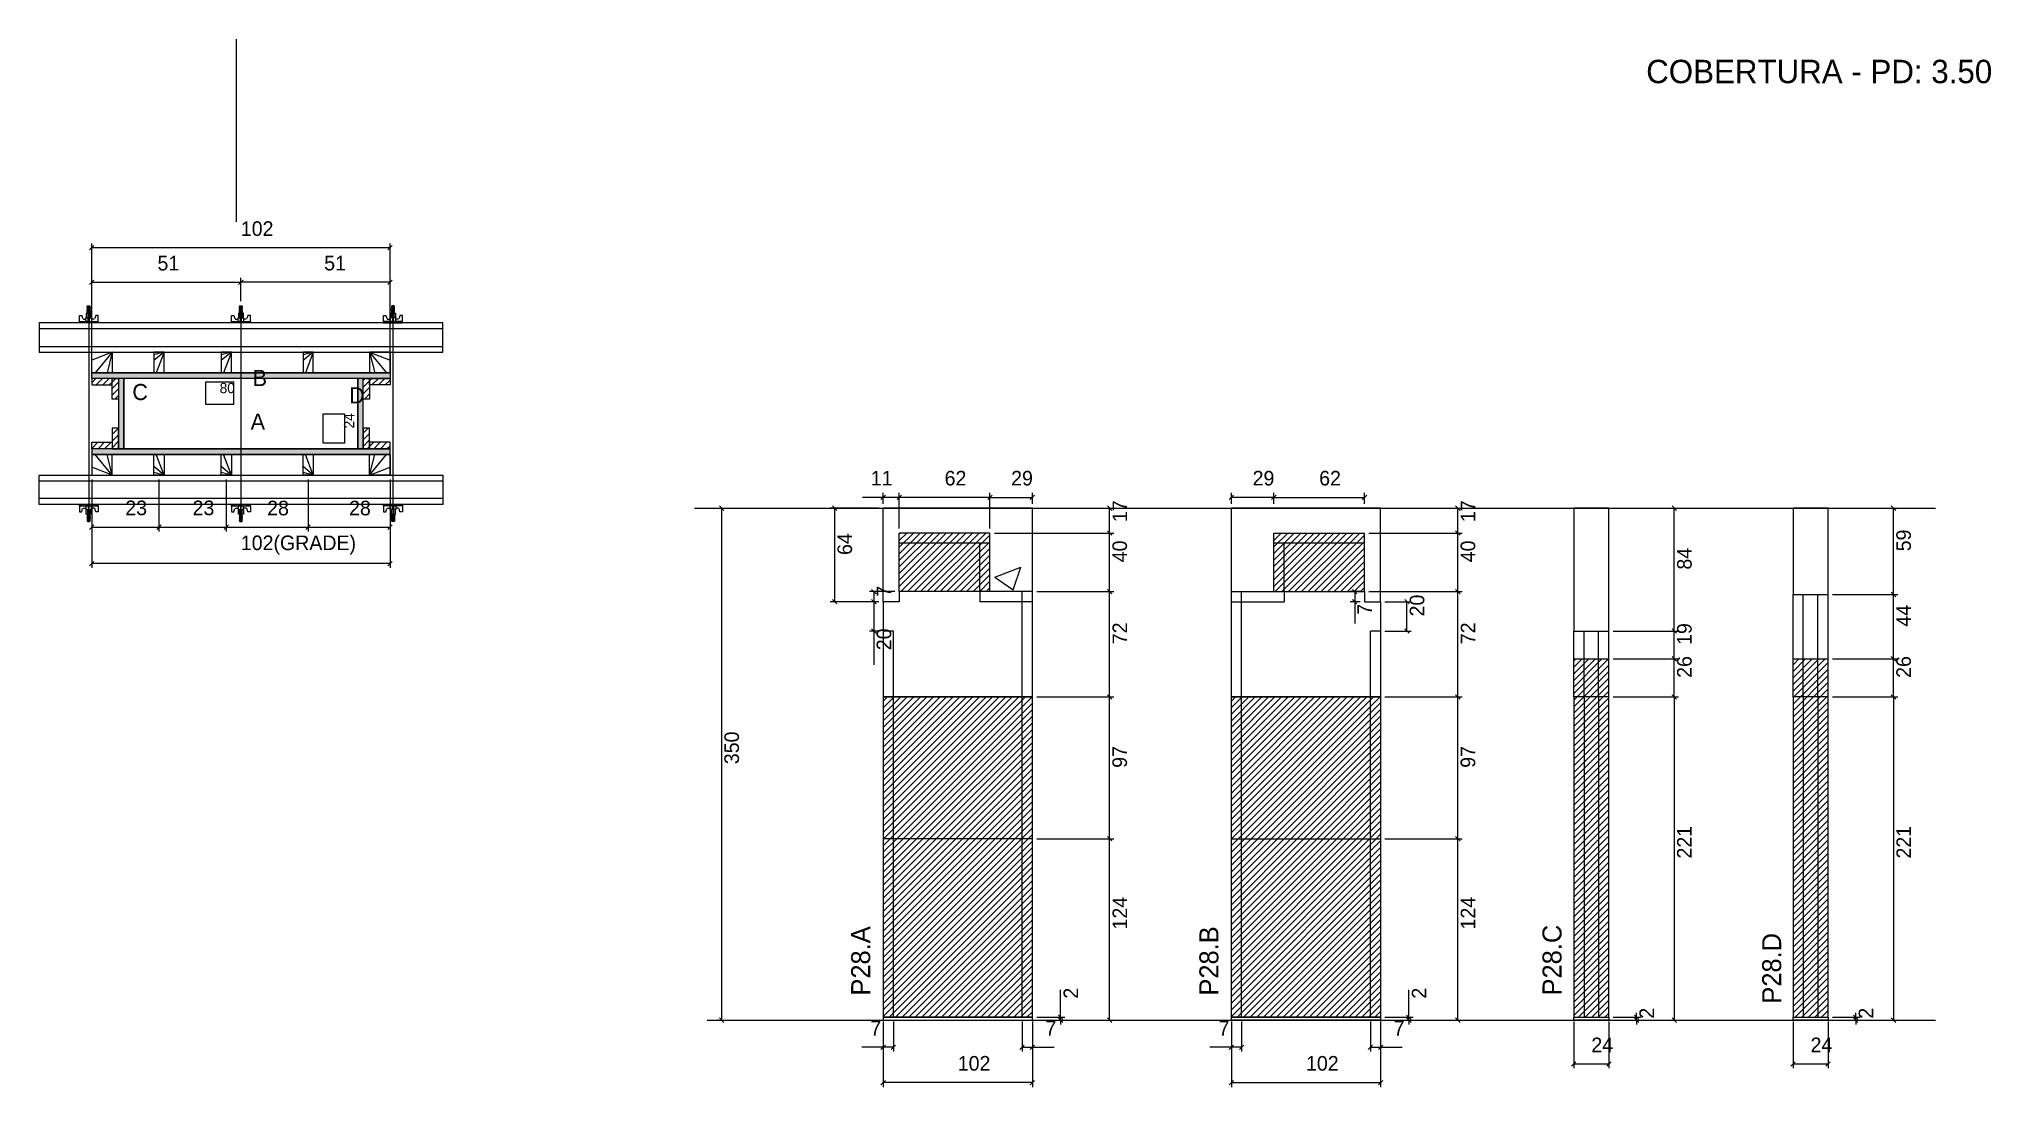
# Model space of a CAD drawing. Header units: metres. Extents: x 4495 to 5830, y 7754 to 8470.
import ezdxf

# ---------------------------------------------------------------- set-up
doc = ezdxf.new("R2010")
doc.units = ezdxf.units.M
for name, color, linetype in [('CHAPA', 7, 'Continuous'), ('COTA', 7, 'Continuous'), ('Hachura', 7, 'Continuous'), ('Madeira', 7, 'Continuous'), ('NIVEL 2° PAV.', 7, 'Continuous'), ('NOMENCLATURA', 7, 'Continuous'), ('Nível', 7, 'Continuous'), ('Painéis', 7, 'Continuous'), ('Perfil Metálico', 7, 'Continuous'), ('SARR_2.2x7', 7, 'Continuous'), ('SARRAFO', 7, 'Continuous'), ('Texto Seção', 7, 'Continuous'), ('TEXTO_GERAL', 7, 'Continuous')]:
    doc.layers.add(name, color=color, linetype=linetype)

msp = doc.modelspace()

# ---------------------------------------------------------------- texts
at = {"color": 240, "lineweight": 25}
for s, p in [('17', (5477, 8140.1)), ('64', (5050.8, 8117.6))]:
    msp.add_text(s, height=10, rotation=90, dxfattribs=at).set_placement(p)
at = {"layer": 'COTA', "color": 241, "lineweight": 25}
for s, p in [('102', (4632.9, 8335.7)), ('51', (4575.9, 8312.1)), ('51', (4689.9, 8312.1)), ('23', (4553.9, 8144.8)), ('23', (4599.9, 8144.8)), ('28', (4650.9, 8144.7)), ('28', (4706.9, 8144.7)), ('102(GRADE)', (4632.9, 8120.9))]:
    msp.add_text(s, height=10, dxfattribs=at).set_placement(p)
at = {"layer": 'COTA', "color": 1, "lineweight": 25}
msp.add_text('80', height=7, dxfattribs=at).set_placement((4618.4, 8228.2))
msp.add_text('24', height=7, rotation=90, dxfattribs=at).set_placement((4710.4, 8204.1))
at = {"layer": 'COTA', "color": 240, "lineweight": 25}
for s, p in [('11', (5063.6, 8165.1)), ('62', (5114.1, 8165.1)), ('29', (5159.6, 8165.1)), ('29', (5324.7, 8165.1)), ('62', (5370.2, 8165.1)), ('7', (5063.3, 7789.1)), ('7', (5183, 7789.1)), ('7', (5301.4, 7789.1)), ('7', (5421.1, 7789.1)), ('24', (5556.3, 7777.7)), ('24', (5706.2, 7777.7)), ('102', (5123.1, 7765.1)), ('102', (5361.2, 7765.1))]:
    msp.add_text(s, height=10, dxfattribs=at).set_placement(p)
for s, p in [('17', (5238.9, 8140.1)), ('59', (5774.8, 8120.1)), ('40', (5238.8, 8112.6)), ('40', (5476.9, 8112.6)), ('84', (5624.9, 8107.6)), ('44', (5774.8, 8068.6)), ('19', (5624.9, 8056.1)), ('26', (5624.9, 8033.6)), ('26', (5774.8, 8033.6)), ('97', (5238.8, 7972.1)), ('97', (5476.9, 7972.1)), ('221', (5624.9, 7910.1)), ('221', (5774.9, 7910.1)), ('124', (5238.9, 7861.6)), ('124', (5477, 7861.6)), ('2', (5205.4, 7814.3)), ('2', (5443.5, 7814.3)), ('2', (5599.2, 7800.6)), ('2', (5749.1, 7800.6))]:
    msp.add_text(s, height=10, rotation=90, dxfattribs=at).set_placement(p)
at = {"layer": 'NIVEL 2° PAV.', "color": 240, "lineweight": 25}
msp.add_text('350', height=10, rotation=90, dxfattribs=at).set_placement((4973.5, 7974.6))
at = {"layer": 'NOMENCLATURA', "color": 2, "lineweight": 25}
msp.add_text('COBERTURA - PD: 3.50', height=16, dxfattribs=at).set_placement((5593.8, 8440.1))
at = {"layer": 'Painéis', "color": 240, "lineweight": 25}
for s, p in [('7', (5077.6, 8089.1)), ('20', (5442.1, 8075.6)), ('7', (5406.4, 8076.7)), ('20', (5077.6, 8052.5)), ('72', (5238.9, 8056.6)), ('72', (5477, 8056.6))]:
    msp.add_text(s, height=10, rotation=90, dxfattribs=at).set_placement(p)
at = {"layer": 'Texto Seção', "color": 7, "lineweight": 15}
for s, p in [('P28.A', (5063.2, 7816.4)), ('P28.B', (5301.3, 7816.4)), ('P28.C', (5535.9, 7816.5)), ('P28.D', (5686.1, 7810.9))]:
    msp.add_text(s, height=13, rotation=90, dxfattribs=at).set_placement(p)
at = {"layer": 'TEXTO_GERAL', "color": 7, "lineweight": 25}
for s, p in [('C', (4558.7, 8223.5)), ('B', (4641, 8233.1)), ('D', (4706.9, 8221.2)), ('A', (4639.6, 8203.3))]:
    msp.add_text(s, height=11, dxfattribs=at).set_placement(p)

# ---------------------------------------------------------------- hatches: boundary and pattern name
at = {"layer": 'COTA'}
h = msp.add_hatch(dxfattribs=at)
h.set_pattern_fill('AR-CONC')
h.paths.add_polyline_path([(5174.1, 8149.6), (5145.1, 8149.6), (5083.1, 8149.6), (5072.1, 8149.6), (5072.1, 8085.6), (5083.1, 8085.6), (5083.1, 8132.6), (5145.1, 8132.6), (5145.1, 8092.6), (5174.1, 8092.6), (5174.1, 8149.6)])
h = msp.add_hatch(dxfattribs=at)
h.set_pattern_fill('AR-CONC')
h.paths.add_polyline_path([(5339.2, 8132.6), (5401.2, 8132.6), (5401.2, 8085.6), (5412.2, 8085.6), (5412.2, 8149.6), (5401.2, 8149.6), (5337.2, 8149.6), (5310.2, 8149.6), (5310.2, 8092.6), (5339.2, 8092.6), (5339.2, 8132.6)])
h = msp.add_hatch(dxfattribs=at)
h.set_pattern_fill('AR-CONC')
h.paths.add_polyline_path([(5544.3, 8065.6), (5568.3, 8065.6), (5568.3, 8149.6), (5544.3, 8149.6), (5544.3, 8065.6)])
h = msp.add_hatch(dxfattribs=at)
h.set_pattern_fill('AR-CONC')
h.paths.add_polyline_path([(5694.2, 8090.6), (5718.2, 8090.6), (5718.2, 8149.6), (5694.2, 8149.6), (5694.2, 8090.6)])
at = {"layer": 'Hachura'}
h = msp.add_hatch(color=7, dxfattribs=at)
h.dxf.hatch_style = 1
h.paths.add_polyline_path([(4530.9, 8238.2), (4530.9, 8242.2), (4734.9, 8242.2), (4734.9, 8238.2), (4530.9, 8238.2)])
h = msp.add_hatch(color=7, dxfattribs=at)
h.dxf.hatch_style = 1
h.paths.add_polyline_path([(4530.9, 8238.2), (4530.9, 8242.2), (4734.9, 8242.2), (4734.9, 8238.2), (4530.9, 8238.2)])
h = msp.add_hatch(dxfattribs=at)
h.set_pattern_fill('ANSI31')
h.paths.add_polyline_path([(4544.9, 8238.2), (4544.9, 8233.8), (4530.9, 8233.8), (4530.9, 8238.2), (4544.9, 8238.2)])
h = msp.add_hatch(dxfattribs=at)
h.set_pattern_fill('ANSI31')
h.paths.add_polyline_path([(4549.3, 8238.2), (4544.9, 8238.2), (4544.9, 8224.2), (4549.3, 8224.2), (4549.3, 8238.2)])
h = msp.add_hatch(color=7, dxfattribs=at)
h.dxf.hatch_style = 1
h.paths.add_polyline_path([(4552.9, 8238.2), (4549.3, 8238.2), (4549.3, 8190.2), (4552.9, 8190.2), (4552.9, 8238.2)])
h = msp.add_hatch(color=7, dxfattribs=at)
h.dxf.hatch_style = 1
h.paths.add_polyline_path([(4552.9, 8238.2), (4549.3, 8238.2), (4549.3, 8190.2), (4552.9, 8190.2), (4552.9, 8238.2)])
h = msp.add_hatch(color=7, dxfattribs=at)
h.dxf.hatch_style = 1
h.paths.add_polyline_path([(4716.5, 8238.2), (4712.9, 8238.2), (4712.9, 8190.2), (4716.5, 8190.2), (4716.5, 8238.2)])
h = msp.add_hatch(color=7, dxfattribs=at)
h.dxf.hatch_style = 1
h.paths.add_polyline_path([(4716.5, 8238.2), (4712.9, 8238.2), (4712.9, 8190.2), (4716.5, 8190.2), (4716.5, 8238.2)])
h = msp.add_hatch(dxfattribs=at)
h.set_pattern_fill('ANSI31')
h.paths.add_polyline_path([(4720.9, 8238.2), (4716.5, 8238.2), (4716.5, 8224.2), (4720.9, 8224.2), (4720.9, 8238.2)])
h = msp.add_hatch(dxfattribs=at)
h.set_pattern_fill('ANSI31')
h.paths.add_polyline_path([(4720.9, 8238.2), (4720.9, 8233.8), (4734.9, 8233.8), (4734.9, 8238.2), (4720.9, 8238.2)])
h = msp.add_hatch(dxfattribs=at)
h.set_pattern_fill('ANSI31')
h.paths.add_polyline_path([(4544.9, 8190.2), (4544.9, 8194.6), (4530.9, 8194.6), (4530.9, 8190.2), (4544.9, 8190.2)])
h = msp.add_hatch(dxfattribs=at)
h.set_pattern_fill('ANSI31')
h.paths.add_polyline_path([(4549.3, 8190.2), (4544.9, 8190.2), (4544.9, 8204.2), (4549.3, 8204.2), (4549.3, 8190.2)])
h = msp.add_hatch(dxfattribs=at)
h.set_pattern_fill('ANSI31')
h.paths.add_polyline_path([(4720.9, 8190.2), (4716.5, 8190.2), (4716.5, 8204.2), (4720.9, 8204.2), (4720.9, 8190.2)])
h = msp.add_hatch(dxfattribs=at)
h.set_pattern_fill('ANSI31')
h.paths.add_polyline_path([(4720.9, 8190.2), (4720.9, 8194.6), (4734.9, 8194.6), (4734.9, 8190.2), (4720.9, 8190.2)])
h = msp.add_hatch(color=7, dxfattribs=at)
h.dxf.hatch_style = 1
h.paths.add_polyline_path([(4530.9, 8190.2), (4530.9, 8186.2), (4734.9, 8186.2), (4734.9, 8190.2), (4530.9, 8190.2)])
h = msp.add_hatch(color=7, dxfattribs=at)
h.dxf.hatch_style = 1
h.paths.add_polyline_path([(4530.9, 8190.2), (4530.9, 8186.2), (4734.9, 8186.2), (4734.9, 8190.2), (4530.9, 8190.2)])
h = msp.add_hatch(dxfattribs=at)
h.set_pattern_fill('ANSI31')
h.paths.add_polyline_path([(5145.1, 8132.6), (5083.1, 8132.6), (5083.1, 8092.6), (5145.1, 8092.6), (5145.1, 8132.6)])
h = msp.add_hatch(dxfattribs=at)
h.set_pattern_fill('ANSI31')
h.paths.add_polyline_path([(5339.2, 8132.6), (5401.2, 8132.6), (5401.2, 8092.6), (5339.2, 8092.6), (5339.2, 8132.6), (5339.2, 8132.6)])
h = msp.add_hatch(dxfattribs=at)
h.set_pattern_fill('ANSI31')
h.paths.add_polyline_path([(5568.3, 8046.6), (5544.3, 8046.6), (5544.3, 7801.6), (5568.3, 7801.6), (5568.3, 8046.6)])
h = msp.add_hatch(dxfattribs=at)
h.set_pattern_fill('ANSI31')
h.paths.add_polyline_path([(5718.2, 8046.6), (5694.2, 8046.6), (5694.2, 7801.6), (5718.2, 7801.6), (5718.2, 8046.6)])
h = msp.add_hatch(dxfattribs=at)
h.set_pattern_fill('ANSI31')
h.paths.add_polyline_path([(5174.1, 8020.6), (5072.1, 8020.6), (5072.1, 7923.6), (5174.1, 7923.6), (5174.1, 8020.6)])
h = msp.add_hatch(dxfattribs=at)
h.set_pattern_fill('ANSI31')
h.paths.add_polyline_path([(5412.2, 8020.6), (5310.2, 8020.6), (5310.2, 7923.6), (5412.2, 7923.6), (5412.2, 8020.6)])
h = msp.add_hatch(dxfattribs=at)
h.set_pattern_fill('ANSI31')
h.paths.add_polyline_path([(5174.1, 7923.6), (5072.1, 7923.6), (5072.1, 7801.6), (5174.1, 7801.6), (5174.1, 7923.6)])
h = msp.add_hatch(dxfattribs=at)
h.set_pattern_fill('ANSI31')
h.paths.add_polyline_path([(5310.2, 7923.6), (5412.2, 7923.6), (5412.2, 7801.6), (5310.2, 7801.6), (5310.2, 7923.6)])

# ---------------------------------------------------------------- linework, layer by layer
at = {"color": 4, "lineweight": 25}
for p, q in [((5069.1, 8149.6), (5035.9, 8149.6)), ((5038.9, 8149.6), (5038.9, 8085.6)), ((5415.2, 8149.6), (5468, 8149.6)), ((5465, 8132.6), (5465, 8149.6)), ((5404.2, 8132.6), (5468, 8132.6)), ((5069.1, 8085.6), (5035.9, 8085.6))]:
    msp.add_line(p, q, dxfattribs=at)
at = {"color": 0, "lineweight": 25}
for p, q in [((5040.4, 8148.1), (5037.4, 8151.1)), ((5466.5, 8148.1), (5463.5, 8151.1)), ((5463.5, 8134.1), (5466.5, 8131.1)), ((5037.4, 8087.1), (5040.4, 8084.1))]:
    msp.add_line(p, q, dxfattribs=at)
at = {"layer": 'CHAPA', "color": 1, "lineweight": 25}
for points in [[(4530.9, 8238.2), (4530.9, 8242.2), (4734.9, 8242.2), (4734.9, 8238.2)], [(4530.9, 8238.2), (4530.9, 8242.2), (4734.9, 8242.2), (4734.9, 8238.2)], [(4552.9, 8238.2), (4549.3, 8238.2), (4549.3, 8190.2), (4552.9, 8190.2)], [(4552.9, 8238.2), (4549.3, 8238.2), (4549.3, 8190.2), (4552.9, 8190.2)], [(4716.5, 8238.2), (4712.9, 8238.2), (4712.9, 8190.2), (4716.5, 8190.2)], [(4716.5, 8238.2), (4712.9, 8238.2), (4712.9, 8190.2), (4716.5, 8190.2)], [(4530.9, 8190.2), (4530.9, 8186.2), (4734.9, 8186.2), (4734.9, 8190.2)], [(4530.9, 8190.2), (4530.9, 8186.2), (4734.9, 8186.2), (4734.9, 8190.2)]]:
    msp.add_lwpolyline(points, close=True, dxfattribs=at)
at = {"layer": 'COTA', "color": 0, "lineweight": 25}
for p, q in [((4532.4, 8329.1), (4529.4, 8326.1)), ((4733.4, 8326.1), (4736.4, 8329.1)), ((4532.4, 8305.5), (4529.4, 8302.5)), ((4634.4, 8305.5), (4631.4, 8302.5)), ((4631.4, 8302.5), (4634.4, 8305.5)), ((4733.4, 8302.5), (4736.4, 8305.5)), ((5073.6, 8158.5), (5070.6, 8155.5)), ((5081.6, 8155.5), (5084.6, 8158.5)), ((5084.6, 8158.5), (5081.6, 8155.5)), ((5143.6, 8155.5), (5146.6, 8158.5)), ((5146.6, 8158.5), (5143.6, 8155.5)), ((5172.6, 8155.5), (5175.6, 8158.5)), ((5311.7, 8158.5), (5308.7, 8155.5)), ((5337.7, 8155.5), (5340.7, 8158.5)), ((5340.7, 8158.5), (5337.7, 8155.5)), ((5399.7, 8155.5), (5402.7, 8158.5)), ((5228.4, 8148.1), (5225.4, 8151.1)), ((5614.5, 8148.1), (5611.5, 8151.1)), ((5764.4, 8148.1), (5761.4, 8151.1)), ((4532.4, 8138.1), (4529.4, 8135.1)), ((4575.4, 8135.1), (4578.4, 8138.1)), ((4578.4, 8138.1), (4575.4, 8135.1)), ((4621.4, 8135.1), (4624.4, 8138.1)), ((4624.4, 8138.1), (4621.4, 8135.1)), ((4677.4, 8135.1), (4680.4, 8138.1)), ((4680.4, 8138.1), (4677.4, 8135.1)), ((4733.4, 8135.1), (4736.4, 8138.1)), ((5228.4, 8131.1), (5225.4, 8134.1)), ((5225.4, 8134.1), (5228.4, 8131.1)), ((5466.5, 8131.1), (5463.5, 8134.1)), ((4532.4, 8113.2), (4529.4, 8110.2)), ((4733.4, 8110.2), (4736.4, 8113.2)), ((5225.4, 8094.1), (5228.4, 8091.1)), ((5463.5, 8094.1), (5466.5, 8091.1)), ((5761.4, 8092.1), (5764.4, 8089.1)), ((5764.4, 8089.1), (5761.4, 8092.1)), ((5611.5, 8067.1), (5614.5, 8064.1)), ((5614.5, 8064.1), (5611.5, 8067.1)), ((5614.5, 8045.1), (5611.5, 8048.1)), ((5611.5, 8048.1), (5614.5, 8045.1)), ((5764.4, 8045.1), (5761.4, 8048.1)), ((5761.4, 8048.1), (5764.4, 8045.1)), ((5228.4, 8019.1), (5225.4, 8022.1)), ((5466.5, 8019.1), (5463.5, 8022.1)), ((5614.5, 8019.1), (5611.5, 8022.1)), ((5611.5, 8022.1), (5614.5, 8019.1)), ((5764.4, 8019.1), (5761.4, 8022.1)), ((5761.4, 8022.1), (5764.4, 8019.1)), ((5225.4, 7925.1), (5228.4, 7922.1)), ((5228.4, 7922.1), (5225.4, 7925.1)), ((5463.5, 7925.1), (5466.5, 7922.1)), ((5466.5, 7922.1), (5463.5, 7925.1)), ((5191.9, 7803.1), (5194.9, 7800.1)), ((5194.9, 7798.1), (5191.9, 7801.1)), ((5225.4, 7801.1), (5228.4, 7798.1)), ((5430, 7803.1), (5433, 7800.1)), ((5433, 7798.1), (5430, 7801.1)), ((5463.5, 7801.1), (5466.5, 7798.1)), ((5585.7, 7803.1), (5588.7, 7800.1)), ((5588.7, 7798.1), (5585.7, 7801.1)), ((5611.5, 7801.1), (5614.5, 7798.1)), ((5735.6, 7803.1), (5738.6, 7800.1)), ((5738.6, 7798.1), (5735.6, 7801.1)), ((5761.4, 7801.1), (5764.4, 7798.1)), ((5073.6, 7782.6), (5070.6, 7779.6)), ((5077.6, 7779.6), (5080.6, 7782.6)), ((5168.6, 7782.6), (5165.6, 7779.6)), ((5172.6, 7779.6), (5175.6, 7782.6)), ((5311.7, 7782.6), (5308.7, 7779.6)), ((5315.7, 7779.6), (5318.7, 7782.6)), ((5406.7, 7782.6), (5403.7, 7779.6)), ((5410.7, 7779.6), (5413.7, 7782.6)), ((5545.8, 7771.2), (5542.8, 7768.2)), ((5566.8, 7768.2), (5569.8, 7771.2)), ((5695.7, 7771.2), (5692.7, 7768.2)), ((5716.7, 7768.2), (5719.7, 7771.2)), ((5073.6, 7758.4), (5070.6, 7755.4)), ((5172.6, 7755.4), (5175.6, 7758.4)), ((5311.7, 7758.4), (5308.7, 7755.4)), ((5410.7, 7755.4), (5413.7, 7758.4))]:
    msp.add_line(p, q, dxfattribs=at)
at = {"layer": 'COTA', "color": 241, "lineweight": 25}
for p, q in [((4530.9, 8245.2), (4530.9, 8330.6)), ((4734.9, 8245.2), (4734.9, 8330.6)), ((4734.9, 8327.6), (4530.9, 8327.6)), ((4530.9, 8279.2), (4530.9, 8307)), ((4530.9, 8304), (4632.9, 8304)), ((4632.9, 8291), (4632.9, 8307)), ((4632.9, 8291), (4632.9, 8307)), ((4734.9, 8304), (4632.9, 8304)), ((4734.9, 8279.2), (4734.9, 8307)), ((4530.9, 8169.2), (4530.9, 8108.7)), ((4530.9, 8169.2), (4530.9, 8133.6)), ((4576.9, 8169.2), (4576.9, 8133.6)), ((4576.9, 8169.2), (4576.9, 8133.6)), ((4622.9, 8169.2), (4622.9, 8133.6)), ((4622.9, 8169.2), (4622.9, 8133.6)), ((4678.9, 8169.2), (4678.9, 8133.6)), ((4678.9, 8169.2), (4678.9, 8133.6)), ((4734.9, 8169.2), (4734.9, 8108.7)), ((4734.9, 8169.2), (4734.9, 8133.6)), ((5174.1, 8149.6), (5072.1, 8149.6)), ((5072.1, 8085.6), (5072.1, 8149.6)), ((5174.1, 8092.6), (5174.1, 8149.6)), ((5310.2, 8092.6), (5310.2, 8149.6)), ((5412.2, 8149.6), (5310.2, 8149.6)), ((5401.2, 8149.6), (5412.2, 8149.6)), ((5412.2, 8085.6), (5412.2, 8149.6)), ((4530.9, 8136.6), (4576.9, 8136.6)), ((4576.9, 8136.6), (4622.9, 8136.6)), ((4622.9, 8136.6), (4678.9, 8136.6)), ((4678.9, 8136.6), (4734.9, 8136.6)), ((4734.9, 8111.7), (4530.9, 8111.7))]:
    msp.add_line(p, q, dxfattribs=at)
at = {"layer": 'COTA', "color": 180, "lineweight": 25}
for p, q in [((4628, 8235.7), (4608.7, 8235.7)), ((4608.7, 8235.7), (4608.7, 8220.7)), ((4628, 8220.7), (4628, 8235.7)), ((4608.7, 8220.7), (4628, 8220.7)), ((4703.9, 8213.9), (4688.9, 8213.9)), ((4688.9, 8213.9), (4688.9, 8194.2)), ((4703.9, 8194.2), (4703.9, 8213.9)), ((4688.9, 8194.2), (4703.9, 8194.2))]:
    msp.add_line(p, q, dxfattribs=at)
at = {"layer": 'COTA', "color": 4, "lineweight": 25}
for p, q in [((5072.1, 8157), (5058, 8157)), ((5072.1, 8152.6), (5072.1, 8160)), ((5083.1, 8157), (5072.1, 8157)), ((5083.1, 8135.6), (5083.1, 8160)), ((5083.1, 8135.6), (5083.1, 8160)), ((5145.1, 8157), (5083.1, 8157)), ((5145.1, 8135.6), (5145.1, 8160)), ((5145.1, 8135.6), (5145.1, 8160)), ((5145.1, 8157), (5174.1, 8157)), ((5174.1, 8152.6), (5174.1, 8160)), ((5310.2, 8152.6), (5310.2, 8160)), ((5339.2, 8157), (5310.2, 8157)), ((5339.2, 8152.6), (5339.2, 8160)), ((5339.2, 8152.6), (5339.2, 8160)), ((5339.2, 8157), (5401.2, 8157)), ((5401.2, 8152.6), (5401.2, 8160)), ((5177.1, 8149.6), (5229.9, 8149.6)), ((5226.9, 8132.6), (5226.9, 8149.6)), ((5571.3, 8149.6), (5616, 8149.6)), ((5613, 8065.6), (5613, 8149.6)), ((5721.2, 8149.6), (5765.9, 8149.6)), ((5762.9, 8090.6), (5762.9, 8149.6)), ((5148.1, 8132.6), (5229.9, 8132.6)), ((5148.1, 8132.6), (5229.9, 8132.6)), ((5226.9, 8092.6), (5226.9, 8132.6)), ((5404.2, 8132.6), (5468, 8132.6)), ((5465, 8092.6), (5465, 8132.6)), ((5177.1, 8092.6), (5229.9, 8092.6)), ((5404.2, 8092.6), (5468, 8092.6)), ((5721.2, 8090.6), (5765.9, 8090.6)), ((5721.2, 8090.6), (5765.9, 8090.6)), ((5762.9, 8046.6), (5762.9, 8090.6)), ((5571.3, 8065.6), (5616, 8065.6)), ((5571.3, 8065.6), (5616, 8065.6)), ((5613, 8046.6), (5613, 8065.6)), ((5571.3, 8046.6), (5616, 8046.6)), ((5571.3, 8046.6), (5616, 8046.6)), ((5613, 8020.6), (5613, 8046.6)), ((5721.2, 8046.6), (5765.9, 8046.6)), ((5721.2, 8046.6), (5765.9, 8046.6)), ((5762.9, 8020.6), (5762.9, 8046.6)), ((5177.1, 8020.6), (5229.9, 8020.6)), ((5226.9, 7923.6), (5226.9, 8020.6)), ((5415.2, 8020.6), (5468, 8020.6)), ((5465, 7923.6), (5465, 8020.6)), ((5571.3, 8020.6), (5616, 8020.6)), ((5571.3, 8020.6), (5616, 8020.6)), ((5613, 8020.6), (5613, 7799.6)), ((5721.2, 8020.6), (5765.9, 8020.6)), ((5721.2, 8020.6), (5765.9, 8020.6)), ((5762.9, 8020.6), (5762.9, 7799.6)), ((5177.1, 7923.6), (5229.9, 7923.6)), ((5177.1, 7923.6), (5229.9, 7923.6)), ((5226.9, 7799.6), (5226.9, 7923.6)), ((5415.2, 7923.6), (5468, 7923.6)), ((5415.2, 7923.6), (5468, 7923.6)), ((5465, 7799.6), (5465, 7923.6)), ((5193.4, 7801.6), (5193.4, 7820.4)), ((5431.5, 7801.6), (5431.5, 7820.4)), ((5072.1, 7798.6), (5072.1, 7753.9)), ((5072.1, 7796.6), (5072.1, 7778.1)), ((5079.1, 7798.6), (5079.1, 7778.1)), ((5167.1, 7798.6), (5167.1, 7778.1)), ((5174.1, 7798.6), (5174.1, 7753.9)), ((5174.1, 7796.6), (5174.1, 7778.1)), ((5177.1, 7801.6), (5196.4, 7801.6)), ((5177.1, 7799.6), (5196.4, 7799.6)), ((5177.1, 7799.6), (5229.9, 7799.6)), ((5193.4, 7799.6), (5193.4, 7801.6)), ((5193.4, 7799.6), (5193.4, 7796.6)), ((5310.2, 7798.6), (5310.2, 7753.9)), ((5310.2, 7796.6), (5310.2, 7778.1)), ((5317.2, 7798.6), (5317.2, 7778.1)), ((5405.2, 7798.6), (5405.2, 7778.1)), ((5412.2, 7798.6), (5412.2, 7753.9)), ((5412.2, 7796.6), (5412.2, 7778.1)), ((5415.2, 7801.6), (5434.5, 7801.6)), ((5415.2, 7799.6), (5434.5, 7799.6)), ((5415.2, 7799.6), (5468, 7799.6)), ((5431.5, 7799.6), (5431.5, 7801.6)), ((5431.5, 7799.6), (5431.5, 7796.6)), ((5544.3, 7798.6), (5544.3, 7766.7)), ((5568.3, 7798.6), (5568.3, 7766.7)), ((5571.3, 7801.6), (5590.2, 7801.6)), ((5571.3, 7799.6), (5590.2, 7799.6)), ((5571.3, 7799.6), (5616, 7799.6)), ((5587.2, 7801.6), (5587.2, 7804.6)), ((5587.2, 7799.6), (5587.2, 7801.6)), ((5587.2, 7799.6), (5587.2, 7796.6)), ((5694.2, 7798.6), (5694.2, 7766.7)), ((5718.2, 7798.6), (5718.2, 7766.7)), ((5721.2, 7801.6), (5740.1, 7801.6)), ((5721.2, 7799.6), (5740.1, 7799.6)), ((5721.2, 7799.6), (5765.9, 7799.6)), ((5737.1, 7801.6), (5737.1, 7804.6)), ((5737.1, 7799.6), (5737.1, 7801.6)), ((5737.1, 7799.6), (5737.1, 7796.6)), ((5072.1, 7781.1), (5057.4, 7781.1)), ((5079.1, 7781.1), (5072.1, 7781.1)), ((5167.1, 7781.1), (5174.1, 7781.1)), ((5174.1, 7781.1), (5188.9, 7781.1)), ((5310.2, 7781.1), (5295.5, 7781.1)), ((5317.2, 7781.1), (5310.2, 7781.1)), ((5405.2, 7781.1), (5412.2, 7781.1)), ((5412.2, 7781.1), (5427, 7781.1)), ((5544.3, 7769.7), (5568.3, 7769.7)), ((5694.2, 7769.7), (5718.2, 7769.7)), ((5174.1, 7756.9), (5072.1, 7756.9)), ((5310.2, 7756.9), (5412.2, 7756.9))]:
    msp.add_line(p, q, dxfattribs=at)
at = {"layer": 'COTA', "color": 241, "lineweight": 25}
for points in [[(5568.3, 8065.6), (5568.3, 8149.6), (5544.3, 8149.6), (5544.3, 8065.6)], [(5718.2, 8090.6), (5718.2, 8149.6), (5694.2, 8149.6), (5694.2, 8090.6)]]:
    msp.add_lwpolyline(points, dxfattribs=at)
at = {"layer": 'Hachura', "color": 0, "lineweight": 9}
for p, q in [((4527.9, 8287.7), (4528.2, 8288)), ((4528.2, 8288), (4529.5, 8288)), ((4529.8, 8287.7), (4529.5, 8288)), ((4631.9, 8287.7), (4632.2, 8288)), ((4632.2, 8288), (4633.5, 8288)), ((4633.8, 8287.7), (4633.5, 8288)), ((4736, 8287.7), (4736.3, 8288)), ((4737.6, 8288), (4736.3, 8288)), ((4737.9, 8287.7), (4737.6, 8288)), ((4522.5, 8276.2), (4522.5, 8281.4)), ((4522.5, 8281.4), (4524.1, 8281.4)), ((4522.5, 8277.1), (4535.4, 8277.1)), ((4522.5, 8277.1), (4527.6, 8277.1)), ((4535.4, 8276.2), (4522.5, 8276.2)), ((4522.6, 8277.1), (4522.6, 8276.2)), ((4522.8, 8277.1), (4522.8, 8276.2)), ((4523.2, 8277.1), (4523.2, 8276.2)), ((4523.6, 8277.1), (4523.6, 8276.2)), ((4524.1, 8281.4), (4524.7, 8279.2)), ((4524.5, 8277.1), (4524.5, 8276.2)), ((4525, 8278.9), (4527, 8278.9)), ((4525.9, 8277.1), (4525.9, 8276.2)), ((4534.4, 8276.2), (4526.6, 8276.2)), ((4527, 8279.7), (4530.8, 8279.7)), ((4527, 8277.1), (4527, 8279.7)), ((4528.9, 8277.1), (4527, 8277.1)), ((4530.6, 8282.9), (4527.2, 8282.9)), ((4530.6, 8282.9), (4527.2, 8282.9)), ((4527.2, 8282.9), (4527.2, 8279.7)), ((4527.6, 8277.1), (4528.3, 8277.1)), ((4527.8, 8287.3), (4530, 8286.2)), ((4529.9, 8286), (4527.8, 8287)), ((4527.8, 8286.1), (4530, 8285)), ((4529.9, 8284.8), (4527.8, 8285.9)), ((4527.8, 8285), (4530, 8283.9)), ((4529.9, 8283.7), (4527.8, 8284.7)), ((4529, 8282.9), (4527.8, 8283.6)), ((4527.9, 8287.4), (4527.9, 8287.7)), ((4529.8, 8287.7), (4527.9, 8287.7)), ((4527.9, 8287.4), (4529.8, 8286.4)), ((4527.9, 8287.4), (4529.8, 8286.4)), ((4527.9, 8286.2), (4527.9, 8286.9)), ((4529.8, 8285.9), (4527.9, 8286.9)), ((4527.9, 8286.2), (4529.8, 8285.3)), ((4527.9, 8285.1), (4527.9, 8285.7)), ((4529.8, 8284.7), (4527.9, 8285.7)), ((4527.9, 8285.5), (4527.9, 8285.7)), ((4527.9, 8285.1), (4529.8, 8284.1)), ((4527.9, 8283.9), (4527.9, 8284.5)), ((4529.8, 8283.6), (4527.9, 8284.5)), ((4527.9, 8283.9), (4529.8, 8282.9)), ((4528.8, 8282.9), (4527.9, 8283.4)), ((4527.9, 8282.9), (4527.9, 8283.4)), ((4528, 8276.8), (4528, 8277)), ((4528, 8276.4), (4528, 8276.8)), ((4528.3, 8282.9), (4528.3, 8279.7)), ((4529.8, 8287.1), (4528.5, 8287.7)), ((4528.6, 8277.1), (4528.6, 8279.1)), ((4529.9, 8287.1), (4528.8, 8287.7)), ((4528.9, 8277.1), (4528.9, 8276.2)), ((4529.1, 8279.1), (4529.1, 8277.1)), ((4529.3, 8287.7), (4530, 8287.4)), ((4529.6, 8287.7), (4529.8, 8287.6)), ((4529.8, 8287.1), (4529.8, 8286.4)), ((4529.8, 8285.3), (4529.8, 8285.9)), ((4529.8, 8284.5), (4529.8, 8284.7)), ((4529.8, 8284.5), (4529.8, 8284.1)), ((4529.8, 8283.6), (4529.8, 8282.9)), ((4529.8, 8282.9), (4529.8, 8279.7)), ((4529.9, 8277), (4529.9, 8276.6)), ((4530.6, 8279.7), (4530.6, 8282.9)), ((4530.8, 8279.7), (4530.6, 8279.7)), ((4530.8, 8279.7), (4530.6, 8279.7)), ((4530.8, 8279.7), (4530.8, 8277.1)), ((4532.8, 8278.9), (4530.8, 8278.9)), ((4531.9, 8277.1), (4531.9, 8276.2)), ((4533.7, 8281.4), (4533.1, 8279.2)), ((4533.4, 8277.1), (4533.4, 8276.2)), ((4535.4, 8281.4), (4533.7, 8281.4)), ((4534.2, 8277.1), (4534.2, 8276.2)), ((4534.7, 8277.1), (4534.7, 8276.2)), ((4535, 8277.1), (4535, 8276.2)), ((4535.2, 8277.1), (4535.2, 8276.2)), ((4535.4, 8277.1), (4535.4, 8281.4)), ((4535.4, 8277.1), (4535.4, 8276.2)), ((4626.5, 8276.2), (4626.5, 8281.4)), ((4626.5, 8281.4), (4628.1, 8281.4)), ((4626.5, 8277.1), (4639.4, 8277.1)), ((4626.5, 8277.1), (4631.6, 8277.1)), ((4639.4, 8276.2), (4626.5, 8276.2)), ((4626.6, 8277.1), (4626.6, 8276.2)), ((4626.8, 8277.1), (4626.8, 8276.2)), ((4627.2, 8277.1), (4627.2, 8276.2)), ((4627.6, 8277.1), (4627.6, 8276.2)), ((4628.1, 8281.4), (4628.7, 8279.2)), ((4628.5, 8277.1), (4628.5, 8276.2)), ((4629, 8278.9), (4631, 8278.9)), ((4629.9, 8277.1), (4629.9, 8276.2)), ((4638.4, 8276.2), (4630.6, 8276.2)), ((4631, 8279.7), (4634.8, 8279.7)), ((4631, 8277.1), (4631, 8279.7)), ((4632.9, 8277.1), (4631, 8277.1)), ((4634.6, 8282.9), (4631.2, 8282.9)), ((4634.6, 8282.9), (4631.2, 8282.9)), ((4631.2, 8282.9), (4631.2, 8279.7)), ((4631.6, 8277.1), (4632.3, 8277.1)), ((4631.8, 8287.3), (4634, 8286.2)), ((4633.9, 8286), (4631.8, 8287)), ((4631.8, 8286.1), (4634, 8285)), ((4633.9, 8284.8), (4631.8, 8285.9)), ((4631.8, 8285), (4634, 8283.9)), ((4633.9, 8283.7), (4631.8, 8284.7)), ((4633, 8282.9), (4631.8, 8283.6)), ((4631.9, 8287.4), (4631.9, 8287.7)), ((4633.8, 8287.7), (4631.9, 8287.7)), ((4631.9, 8287.4), (4633.8, 8286.4)), ((4631.9, 8287.4), (4633.8, 8286.4)), ((4631.9, 8286.2), (4631.9, 8286.9)), ((4633.8, 8285.9), (4631.9, 8286.9)), ((4631.9, 8286.2), (4633.8, 8285.3)), ((4631.9, 8285.1), (4631.9, 8285.7)), ((4633.8, 8284.7), (4631.9, 8285.7)), ((4631.9, 8285.5), (4631.9, 8285.7)), ((4631.9, 8285.1), (4633.8, 8284.1)), ((4631.9, 8283.9), (4631.9, 8284.5)), ((4633.8, 8283.6), (4631.9, 8284.5)), ((4631.9, 8283.9), (4633.8, 8282.9)), ((4632.8, 8282.9), (4631.9, 8283.4)), ((4631.9, 8282.9), (4631.9, 8283.4)), ((4632, 8276.8), (4632, 8277)), ((4632, 8276.4), (4632, 8276.8)), ((4632.3, 8282.9), (4632.3, 8279.7)), ((4633.8, 8287.1), (4632.5, 8287.7)), ((4632.6, 8277.1), (4632.6, 8279.1)), ((4633.9, 8287.1), (4632.8, 8287.7)), ((4632.9, 8277.1), (4632.9, 8276.2)), ((4633.1, 8279.1), (4633.1, 8277.1)), ((4633.3, 8287.7), (4634, 8287.4)), ((4633.6, 8287.7), (4633.8, 8287.6)), ((4633.8, 8287.1), (4633.8, 8286.4)), ((4633.8, 8285.3), (4633.8, 8285.9)), ((4633.8, 8284.5), (4633.8, 8284.7)), ((4633.8, 8284.5), (4633.8, 8284.1)), ((4633.8, 8283.6), (4633.8, 8282.9)), ((4633.8, 8282.9), (4633.8, 8279.7)), ((4633.9, 8277), (4633.9, 8276.6)), ((4634.6, 8279.7), (4634.6, 8282.9)), ((4634.8, 8279.7), (4634.6, 8279.7)), ((4634.8, 8279.7), (4634.6, 8279.7)), ((4634.8, 8279.7), (4634.8, 8277.1)), ((4636.8, 8278.9), (4634.8, 8278.9)), ((4635.9, 8277.1), (4635.9, 8276.2)), ((4637.7, 8281.4), (4637.1, 8279.2)), ((4637.4, 8277.1), (4637.4, 8276.2)), ((4639.4, 8281.4), (4637.7, 8281.4)), ((4638.2, 8277.1), (4638.2, 8276.2)), ((4638.7, 8277.1), (4638.7, 8276.2)), ((4639, 8277.1), (4639, 8276.2)), ((4639.2, 8277.1), (4639.2, 8276.2)), ((4639.4, 8277.1), (4639.4, 8281.4)), ((4639.4, 8277.1), (4639.4, 8276.2)), ((4730.5, 8277.1), (4730.5, 8281.4)), ((4730.5, 8281.4), (4732.1, 8281.4)), ((4743.4, 8277.1), (4730.5, 8277.1)), ((4730.5, 8277.1), (4730.5, 8276.2)), ((4730.5, 8276.2), (4743.4, 8276.2)), ((4730.6, 8277.1), (4730.6, 8276.2)), ((4730.8, 8277.1), (4730.8, 8276.2)), ((4731.2, 8277.1), (4731.2, 8276.2)), ((4731.4, 8276.2), (4739.2, 8276.2)), ((4731.6, 8277.1), (4731.6, 8276.2)), ((4732.1, 8281.4), (4732.7, 8279.2)), ((4732.5, 8277.1), (4732.5, 8276.2)), ((4733, 8278.9), (4735, 8278.9)), ((4733.9, 8277.1), (4733.9, 8276.2)), ((4738.8, 8279.7), (4735, 8279.7)), ((4735, 8279.7), (4735, 8277.1)), ((4735, 8279.7), (4735.2, 8279.7)), ((4735, 8279.7), (4735.2, 8279.7)), ((4735.2, 8282.9), (4738.6, 8282.9)), ((4735.2, 8282.9), (4738.6, 8282.9)), ((4735.2, 8279.7), (4735.2, 8282.9)), ((4736.5, 8287.7), (4735.9, 8287.4)), ((4735.9, 8287.1), (4737, 8287.7)), ((4738, 8287.3), (4735.9, 8286.2)), ((4735.9, 8286), (4738.1, 8287)), ((4738, 8286.1), (4735.9, 8285)), ((4735.9, 8284.8), (4738.1, 8285.9)), ((4738, 8285), (4735.9, 8283.9)), ((4735.9, 8283.7), (4738.1, 8284.7)), ((4735.9, 8277), (4735.9, 8276.6)), ((4736.3, 8287.7), (4736, 8287.6)), ((4736, 8287.1), (4737.3, 8287.7)), ((4736, 8287.7), (4737.9, 8287.7)), ((4737.9, 8287.4), (4736, 8286.4)), ((4737.9, 8287.4), (4736, 8286.4)), ((4736, 8287.1), (4736, 8286.4)), ((4736, 8285.9), (4737.9, 8286.9)), ((4737.9, 8286.2), (4736, 8285.3)), ((4736, 8285.3), (4736, 8285.9)), ((4736, 8284.7), (4737.9, 8285.7)), ((4737.9, 8285.1), (4736, 8284.1)), ((4736, 8284.5), (4736, 8284.7)), ((4736, 8284.5), (4736, 8284.1)), ((4736, 8283.6), (4737.9, 8284.5)), ((4737.9, 8283.9), (4736, 8282.9)), ((4736, 8283.6), (4736, 8282.9)), ((4736, 8282.9), (4736, 8279.7)), ((4736.7, 8279.1), (4736.7, 8277.1)), ((4736.8, 8282.9), (4738.1, 8283.6)), ((4736.9, 8277.1), (4738.8, 8277.1)), ((4736.9, 8277.1), (4736.9, 8276.2)), ((4737, 8282.9), (4737.9, 8283.4)), ((4737.2, 8277.1), (4737.2, 8279.1)), ((4737.6, 8282.9), (4737.6, 8279.7)), ((4738.2, 8277.1), (4737.6, 8277.1)), ((4737.9, 8287.4), (4737.9, 8287.7)), ((4737.9, 8286.2), (4737.9, 8286.9)), ((4737.9, 8285.1), (4737.9, 8285.7)), ((4737.9, 8285.5), (4737.9, 8285.7)), ((4737.9, 8283.9), (4737.9, 8284.5)), ((4737.9, 8282.9), (4737.9, 8283.4)), ((4737.9, 8276.8), (4737.9, 8277)), ((4737.9, 8276.4), (4737.9, 8276.8)), ((4743.4, 8277.1), (4738.2, 8277.1)), ((4738.6, 8282.9), (4738.6, 8279.7)), ((4738.8, 8277.1), (4738.8, 8279.7)), ((4740.8, 8278.9), (4738.8, 8278.9)), ((4740, 8277.1), (4740, 8276.2)), ((4741.7, 8281.4), (4741.1, 8279.2)), ((4741.4, 8277.1), (4741.4, 8276.2)), ((4743.4, 8281.4), (4741.7, 8281.4)), ((4742.2, 8277.1), (4742.2, 8276.2)), ((4742.7, 8277.1), (4742.7, 8276.2)), ((4743, 8277.1), (4743, 8276.2)), ((4743.2, 8277.1), (4743.2, 8276.2)), ((4743.4, 8276.2), (4743.4, 8281.4)), ((4535.4, 8152.2), (4522.5, 8152.2)), ((4522.5, 8152.2), (4522.5, 8147.1)), ((4522.5, 8151.3), (4535.4, 8151.3)), ((4522.5, 8151.3), (4527.6, 8151.3)), ((4522.5, 8147.1), (4524.1, 8147.1)), ((4522.6, 8151.3), (4522.6, 8152.2)), ((4522.8, 8151.3), (4522.8, 8152.2)), ((4523.2, 8151.3), (4523.2, 8152.2)), ((4523.6, 8151.3), (4523.6, 8152.2)), ((4524.1, 8147.1), (4524.7, 8149.3)), ((4524.5, 8151.3), (4524.5, 8152.2)), ((4525, 8149.5), (4527, 8149.5)), ((4525.9, 8151.3), (4525.9, 8152.2)), ((4534.4, 8152.2), (4526.6, 8152.2)), ((4528.9, 8151.3), (4527, 8151.3)), ((4527, 8151.3), (4527, 8148.7)), ((4527, 8148.7), (4530.8, 8148.7)), ((4527.2, 8145.5), (4527.2, 8148.7)), ((4530.6, 8145.6), (4527.2, 8145.6)), ((4530.6, 8145.5), (4527.2, 8145.5)), ((4527.6, 8151.3), (4528.3, 8151.3)), ((4529, 8145.5), (4527.8, 8144.9)), ((4529.9, 8144.8), (4527.8, 8143.7)), ((4527.8, 8143.5), (4530, 8144.6)), ((4529.9, 8143.6), (4527.8, 8142.6)), ((4527.8, 8142.3), (4530, 8143.4)), ((4529.9, 8142.5), (4527.8, 8141.4)), ((4527.8, 8141.2), (4530, 8142.2)), ((4527.9, 8144.6), (4529.8, 8145.5)), ((4528.8, 8145.5), (4527.9, 8145.1)), ((4527.9, 8145.5), (4527.9, 8145.1)), ((4529.8, 8144.9), (4527.9, 8143.9)), ((4527.9, 8144.6), (4527.9, 8143.9)), ((4527.9, 8143.4), (4529.8, 8144.4)), ((4529.8, 8143.7), (4527.9, 8142.7)), ((4527.9, 8143.4), (4527.9, 8142.7)), ((4527.9, 8142.2), (4529.8, 8143.2)), ((4527.9, 8143), (4527.9, 8142.7)), ((4529.8, 8142.6), (4527.9, 8141.6)), ((4527.9, 8142.2), (4527.9, 8141.6)), ((4527.9, 8141.1), (4529.8, 8142)), ((4527.9, 8141.1), (4529.8, 8142)), ((4528, 8152.1), (4528, 8151.6)), ((4528, 8151.6), (4528, 8151.4)), ((4528.3, 8145.5), (4528.3, 8148.7)), ((4529.8, 8141.4), (4528.5, 8140.7)), ((4528.6, 8151.3), (4528.6, 8149.3)), ((4529.9, 8141.3), (4528.8, 8140.7)), ((4528.9, 8151.3), (4528.9, 8152.2)), ((4529.1, 8149.3), (4529.1, 8151.3)), ((4529.8, 8145.5), (4529.8, 8148.7)), ((4529.8, 8144.9), (4529.8, 8145.5)), ((4529.8, 8143.9), (4529.8, 8144.4)), ((4529.8, 8143.9), (4529.8, 8143.7)), ((4529.8, 8143.2), (4529.8, 8142.6)), ((4529.8, 8141.4), (4529.8, 8142)), ((4529.9, 8151.4), (4529.9, 8151.9)), ((4530.6, 8148.7), (4530.6, 8145.5)), ((4530.8, 8148.7), (4530.6, 8148.7)), ((4530.8, 8148.7), (4530.6, 8148.7)), ((4530.8, 8148.7), (4530.8, 8151.3)), ((4532.8, 8149.5), (4530.8, 8149.5)), ((4531.9, 8151.3), (4531.9, 8152.2)), ((4533.7, 8147.1), (4533.1, 8149.3)), ((4533.4, 8151.3), (4533.4, 8152.2)), ((4535.4, 8147.1), (4533.7, 8147.1)), ((4534.2, 8151.3), (4534.2, 8152.2)), ((4534.7, 8151.3), (4534.7, 8152.2)), ((4535, 8151.3), (4535, 8152.2)), ((4535.2, 8151.3), (4535.2, 8152.2)), ((4535.4, 8151.3), (4535.4, 8152.2)), ((4535.4, 8151.3), (4535.4, 8147.1)), ((4639.4, 8152.2), (4626.5, 8152.2)), ((4626.5, 8152.2), (4626.5, 8147.1)), ((4626.5, 8151.3), (4639.4, 8151.3)), ((4626.5, 8151.3), (4631.6, 8151.3)), ((4626.5, 8147.1), (4628.1, 8147.1)), ((4626.6, 8151.3), (4626.6, 8152.2)), ((4626.8, 8151.3), (4626.8, 8152.2)), ((4627.2, 8151.3), (4627.2, 8152.2)), ((4627.6, 8151.3), (4627.6, 8152.2)), ((4628.1, 8147.1), (4628.7, 8149.3)), ((4628.5, 8151.3), (4628.5, 8152.2)), ((4629, 8149.5), (4631, 8149.5)), ((4629.9, 8151.3), (4629.9, 8152.2)), ((4638.4, 8152.2), (4630.6, 8152.2)), ((4632.9, 8151.3), (4631, 8151.3)), ((4631, 8151.3), (4631, 8148.7)), ((4631, 8148.7), (4634.8, 8148.7)), ((4631.2, 8145.5), (4631.2, 8148.7)), ((4634.6, 8145.6), (4631.2, 8145.6)), ((4634.6, 8145.5), (4631.2, 8145.5)), ((4631.6, 8151.3), (4632.3, 8151.3)), ((4633, 8145.5), (4631.8, 8144.9)), ((4633.9, 8144.8), (4631.8, 8143.7)), ((4631.8, 8143.5), (4634, 8144.6)), ((4633.9, 8143.6), (4631.8, 8142.6)), ((4631.8, 8142.3), (4634, 8143.4)), ((4633.9, 8142.5), (4631.8, 8141.4)), ((4631.8, 8141.2), (4634, 8142.2)), ((4631.9, 8144.6), (4633.8, 8145.5)), ((4632.8, 8145.5), (4631.9, 8145.1)), ((4631.9, 8145.5), (4631.9, 8145.1)), ((4633.8, 8144.9), (4631.9, 8143.9)), ((4631.9, 8144.6), (4631.9, 8143.9)), ((4631.9, 8143.4), (4633.8, 8144.4)), ((4633.8, 8143.7), (4631.9, 8142.7)), ((4631.9, 8143.4), (4631.9, 8142.7)), ((4631.9, 8142.2), (4633.8, 8143.2)), ((4631.9, 8143), (4631.9, 8142.7)), ((4633.8, 8142.6), (4631.9, 8141.6)), ((4631.9, 8142.2), (4631.9, 8141.6)), ((4631.9, 8141.1), (4633.8, 8142)), ((4631.9, 8141.1), (4633.8, 8142)), ((4632, 8152.1), (4632, 8151.6)), ((4632, 8151.6), (4632, 8151.4)), ((4632.3, 8145.5), (4632.3, 8148.7)), ((4633.8, 8141.4), (4632.5, 8140.7)), ((4632.6, 8151.3), (4632.6, 8149.3)), ((4633.9, 8141.3), (4632.8, 8140.7)), ((4632.9, 8151.3), (4632.9, 8152.2)), ((4633.1, 8149.3), (4633.1, 8151.3)), ((4633.8, 8145.5), (4633.8, 8148.7)), ((4633.8, 8144.9), (4633.8, 8145.5)), ((4633.8, 8143.9), (4633.8, 8144.4)), ((4633.8, 8143.9), (4633.8, 8143.7)), ((4633.8, 8143.2), (4633.8, 8142.6)), ((4633.8, 8141.4), (4633.8, 8142)), ((4633.9, 8151.4), (4633.9, 8151.9)), ((4634.6, 8148.7), (4634.6, 8145.5)), ((4634.8, 8148.7), (4634.6, 8148.7)), ((4634.8, 8148.7), (4634.6, 8148.7)), ((4634.8, 8148.7), (4634.8, 8151.3)), ((4636.8, 8149.5), (4634.8, 8149.5)), ((4635.9, 8151.3), (4635.9, 8152.2)), ((4637.7, 8147.1), (4637.1, 8149.3)), ((4637.4, 8151.3), (4637.4, 8152.2)), ((4639.4, 8147.1), (4637.7, 8147.1)), ((4638.2, 8151.3), (4638.2, 8152.2)), ((4638.7, 8151.3), (4638.7, 8152.2)), ((4639, 8151.3), (4639, 8152.2)), ((4639.2, 8151.3), (4639.2, 8152.2)), ((4639.4, 8151.3), (4639.4, 8152.2)), ((4639.4, 8151.3), (4639.4, 8147.1)), ((4730.5, 8152.2), (4743.4, 8152.2)), ((4730.5, 8151.3), (4730.5, 8152.2)), ((4743.4, 8151.3), (4730.5, 8151.3)), ((4730.5, 8151.3), (4730.5, 8147.1)), ((4730.5, 8147.1), (4732.1, 8147.1)), ((4730.6, 8151.3), (4730.6, 8152.2)), ((4730.8, 8151.3), (4730.8, 8152.2)), ((4731.2, 8151.3), (4731.2, 8152.2)), ((4731.4, 8152.2), (4739.2, 8152.2)), ((4731.6, 8151.3), (4731.6, 8152.2)), ((4732.1, 8147.1), (4732.7, 8149.3)), ((4732.5, 8151.3), (4732.5, 8152.2)), ((4733, 8149.5), (4735, 8149.5)), ((4733.9, 8151.3), (4733.9, 8152.2)), ((4735, 8148.7), (4735, 8151.3)), ((4738.8, 8148.7), (4735, 8148.7)), ((4735, 8148.7), (4735.2, 8148.7)), ((4735, 8148.7), (4735.2, 8148.7)), ((4735.2, 8148.7), (4735.2, 8145.5)), ((4735.2, 8145.6), (4738.6, 8145.6)), ((4735.2, 8145.5), (4738.6, 8145.5)), ((4735.9, 8151.4), (4735.9, 8151.9)), ((4735.9, 8144.8), (4738.1, 8143.7)), ((4738, 8143.5), (4735.9, 8144.6)), ((4735.9, 8143.6), (4738.1, 8142.6)), ((4738, 8142.3), (4735.9, 8143.4)), ((4735.9, 8142.5), (4738.1, 8141.4)), ((4738, 8141.2), (4735.9, 8142.2)), ((4735.9, 8141.3), (4737, 8140.7)), ((4736, 8145.5), (4736, 8148.7)), ((4736, 8144.9), (4736, 8145.5)), ((4737.9, 8144.6), (4736, 8145.5)), ((4736, 8144.9), (4737.9, 8143.9)), ((4736, 8143.9), (4736, 8144.4)), ((4737.9, 8143.4), (4736, 8144.4)), ((4736, 8143.9), (4736, 8143.7)), ((4736, 8143.7), (4737.9, 8142.7)), ((4736, 8143.2), (4736, 8142.6)), ((4737.9, 8142.2), (4736, 8143.2)), ((4736, 8142.6), (4737.9, 8141.6)), ((4737.9, 8141.1), (4736, 8142)), ((4736, 8141.4), (4736, 8142)), ((4737.9, 8141.1), (4736, 8142)), ((4736, 8141.4), (4737.3, 8140.7)), ((4736.7, 8149.3), (4736.7, 8151.3)), ((4736.8, 8145.5), (4738.1, 8144.9)), ((4736.9, 8151.3), (4736.9, 8152.2)), ((4736.9, 8151.3), (4738.8, 8151.3)), ((4737, 8145.5), (4737.9, 8145.1)), ((4737.2, 8151.3), (4737.2, 8149.3)), ((4738.2, 8151.3), (4737.6, 8151.3)), ((4737.6, 8145.5), (4737.6, 8148.7)), ((4737.9, 8152.1), (4737.9, 8151.6)), ((4737.9, 8151.6), (4737.9, 8151.4)), ((4737.9, 8145.5), (4737.9, 8145.1)), ((4737.9, 8144.6), (4737.9, 8143.9)), ((4737.9, 8143.4), (4737.9, 8142.7)), ((4737.9, 8143), (4737.9, 8142.7)), ((4737.9, 8142.2), (4737.9, 8141.6)), ((4743.4, 8151.3), (4738.2, 8151.3)), ((4738.6, 8145.5), (4738.6, 8148.7)), ((4738.8, 8151.3), (4738.8, 8148.7)), ((4740.8, 8149.5), (4738.8, 8149.5)), ((4740, 8151.3), (4740, 8152.2)), ((4741.7, 8147.1), (4741.1, 8149.3)), ((4741.4, 8151.3), (4741.4, 8152.2)), ((4743.4, 8147.1), (4741.7, 8147.1)), ((4742.2, 8151.3), (4742.2, 8152.2)), ((4742.7, 8151.3), (4742.7, 8152.2)), ((4743, 8151.3), (4743, 8152.2)), ((4743.2, 8151.3), (4743.2, 8152.2)), ((4743.4, 8152.2), (4743.4, 8147.1)), ((4527.9, 8141.1), (4527.9, 8140.7)), ((4527.9, 8140.7), (4528.2, 8140.4)), ((4529.8, 8140.7), (4527.9, 8140.7)), ((4528.2, 8140.4), (4529.5, 8140.4)), ((4529.3, 8140.7), (4530, 8141.1)), ((4529.8, 8140.7), (4529.5, 8140.4)), ((4529.6, 8140.7), (4529.8, 8140.9)), ((4631.9, 8141.1), (4631.9, 8140.7)), ((4631.9, 8140.7), (4632.2, 8140.4)), ((4633.8, 8140.7), (4631.9, 8140.7)), ((4632.2, 8140.4), (4633.5, 8140.4)), ((4633.3, 8140.7), (4634, 8141.1)), ((4633.8, 8140.7), (4633.5, 8140.4)), ((4633.6, 8140.7), (4633.8, 8140.9)), ((4736.5, 8140.7), (4735.9, 8141.1)), ((4736.3, 8140.7), (4736, 8140.9)), ((4736, 8140.7), (4736.3, 8140.4)), ((4736, 8140.7), (4737.9, 8140.7)), ((4737.6, 8140.4), (4736.3, 8140.4)), ((4737.9, 8140.7), (4737.6, 8140.4)), ((4737.9, 8141.1), (4737.9, 8140.7))]:
    msp.add_line(p, q, dxfattribs=at)
at = {"layer": 'Hachura', "color": 251, "lineweight": 9}
for p, q in [((4528.9, 8287), (4528.9, 8145.2)), ((4632.9, 8287), (4632.9, 8145.2)), ((4736.9, 8287), (4736.9, 8145.2))]:
    msp.add_line(p, q, dxfattribs=at)
at = {"layer": 'Madeira', "color": 126, "lineweight": 18}
for p, q in [((4544.9, 8256.2), (4530.9, 8250.8)), ((4544.9, 8256.2), (4533.4, 8242.2)), ((4544.9, 8256.2), (4541.4, 8242.2)), ((4580.4, 8256.2), (4573.4, 8250.5)), ((4580.4, 8256.2), (4573.4, 8254.5)), ((4580.4, 8256.2), (4575, 8242.2)), ((4626.4, 8256.2), (4619.4, 8250.5)), ((4626.4, 8256.2), (4619.4, 8254.5)), ((4626.4, 8256.2), (4621, 8242.2)), ((4682.4, 8256.2), (4675.4, 8250.5)), ((4682.4, 8256.2), (4675.4, 8254.5)), ((4682.4, 8256.2), (4677, 8242.2)), ((4720.9, 8256.2), (4732.4, 8242.2)), ((4720.9, 8256.2), (4724.4, 8242.2)), ((4720.9, 8256.2), (4734.9, 8250.8)), ((4544.9, 8172.2), (4533.4, 8186.2)), ((4544.9, 8172.2), (4541.4, 8186.2)), ((4580.4, 8172.2), (4575, 8186.2)), ((4626.4, 8172.2), (4621, 8186.2)), ((4682.4, 8172.2), (4677, 8186.2)), ((4720.9, 8172.2), (4732.4, 8186.2)), ((4720.9, 8172.2), (4724.4, 8186.2)), ((4544.9, 8172.2), (4530.9, 8177.6)), ((4580.4, 8172.2), (4573.4, 8178)), ((4580.4, 8172.2), (4573.4, 8174)), ((4626.4, 8172.2), (4619.4, 8178)), ((4626.4, 8172.2), (4619.4, 8174)), ((4682.4, 8172.2), (4675.4, 8178)), ((4682.4, 8172.2), (4675.4, 8174)), ((4720.9, 8172.2), (4734.9, 8177.7))]:
    msp.add_line(p, q, dxfattribs=at)
for points in [[(4734.9, 8256.2), (4734.9, 8242.2), (4530.9, 8242.2), (4530.9, 8256.2)], [(4544.9, 8256.2), (4544.9, 8242.2), (4530.9, 8242.2), (4530.9, 8256.2)], [(4580.4, 8256.2), (4573.4, 8256.2), (4573.4, 8242.2), (4580.4, 8242.2)], [(4626.4, 8256.2), (4619.4, 8256.2), (4619.4, 8242.2), (4626.4, 8242.2)], [(4682.4, 8256.2), (4675.4, 8256.2), (4675.4, 8242.2), (4682.4, 8242.2)], [(4720.9, 8256.2), (4720.9, 8242.2), (4734.9, 8242.2), (4734.9, 8256.2)], [(4734.9, 8172.2), (4734.9, 8186.2), (4530.9, 8186.2), (4530.9, 8172.2)], [(4544.9, 8172.2), (4544.9, 8186.2), (4530.9, 8186.2), (4530.9, 8172.2)], [(4580.4, 8172.2), (4573.4, 8172.2), (4573.4, 8186.2), (4580.4, 8186.2)], [(4626.4, 8172.2), (4619.4, 8172.2), (4619.4, 8186.2), (4626.4, 8186.2)], [(4682.4, 8172.2), (4675.4, 8172.2), (4675.4, 8186.2), (4682.4, 8186.2)], [(4720.9, 8172.2), (4720.9, 8186.2), (4734.9, 8186.2), (4734.9, 8172.2)]]:
    msp.add_lwpolyline(points, close=True, dxfattribs=at)
at = {"layer": 'NIVEL 2° PAV.', "color": 4, "lineweight": 25}
for p, q in [((4958.5, 8149.6), (4964.7, 8149.6)), ((4961.7, 7799.6), (4961.7, 8149.6)), ((4959.3, 7799.6), (4958.7, 7799.6))]:
    msp.add_line(p, q, dxfattribs=at)
at = {"layer": 'NIVEL 2° PAV.', "color": 0, "lineweight": 25}
for p, q in [((4963.2, 8148.1), (4960.2, 8151.1)), ((4960.2, 7801.1), (4963.2, 7798.1))]:
    msp.add_line(p, q, dxfattribs=at)
at = {"layer": 'Nível', "color": 4, "lineweight": 25}
for p, q in [((4943, 8149.6), (5791.7, 8149.6)), ((4951.8, 7799.6), (5791.7, 7799.6))]:
    msp.add_line(p, q, dxfattribs=at)
at = {"layer": 'Painéis', "color": 200, "lineweight": 25}
for p, q in [((5145.1, 8132.6), (5083.1, 8132.6)), ((5083.1, 8092.6), (5083.1, 8132.6)), ((5145.1, 8092.6), (5145.1, 8132.6)), ((5339.2, 8132.6), (5401.2, 8132.6)), ((5339.2, 8092.6), (5339.2, 8132.6)), ((5401.2, 8092.6), (5401.2, 8132.6)), ((5083.1, 8092.6), (5083.1, 8087.6)), ((5401.2, 8092.6), (5401.2, 8087.6)), ((5694.2, 8090.6), (5718.2, 8090.6)), ((5694.2, 8046.6), (5694.2, 8090.6)), ((5718.2, 8046.6), (5718.2, 8090.6)), ((5544.3, 8065.6), (5568.3, 8065.6)), ((5544.3, 8046.6), (5544.3, 8065.6)), ((5568.3, 8046.6), (5568.3, 8065.6)), ((5544.3, 8046.6), (5568.3, 8046.6)), ((5544.3, 8020.6), (5544.3, 8046.6)), ((5568.3, 8020.6), (5568.3, 8046.6)), ((5694.2, 8046.6), (5718.2, 8046.6)), ((5694.2, 8020.6), (5694.2, 8046.6)), ((5718.2, 8020.6), (5718.2, 8046.6)), ((5072.1, 8020.6), (5174.1, 8020.6)), ((5072.1, 8020.6), (5072.1, 7923.6)), ((5174.1, 8020.6), (5072.1, 8020.6)), ((5174.1, 7923.6), (5174.1, 8020.6)), ((5310.2, 7923.6), (5310.2, 8020.6)), ((5412.2, 8020.6), (5310.2, 8020.6)), ((5310.2, 8020.6), (5412.2, 8020.6)), ((5412.2, 8020.6), (5310.2, 8020.6)), ((5310.2, 8020.6), (5412.2, 8020.6)), ((5412.2, 8020.6), (5412.2, 7923.6)), ((5544.3, 8020.6), (5544.3, 7801.6)), ((5568.3, 8020.6), (5544.3, 8020.6)), ((5568.3, 8020.6), (5544.3, 8020.6)), ((5568.3, 7801.6), (5568.3, 8020.6)), ((5694.2, 8020.6), (5694.2, 7801.6)), ((5718.2, 8020.6), (5694.2, 8020.6)), ((5718.2, 8020.6), (5694.2, 8020.6)), ((5718.2, 7801.6), (5718.2, 8020.6)), ((5072.1, 7923.6), (5072.1, 7801.6)), ((5174.1, 7923.6), (5072.1, 7923.6)), ((5174.1, 7801.6), (5174.1, 7923.6)), ((5310.2, 7801.6), (5310.2, 7923.6)), ((5310.2, 7923.6), (5412.2, 7923.6)), ((5412.2, 7923.6), (5412.2, 7801.6)), ((5072.1, 7801.6), (5174.1, 7801.6)), ((5412.2, 7801.6), (5310.2, 7801.6)), ((5544.3, 7801.6), (5568.3, 7801.6)), ((5694.2, 7801.6), (5718.2, 7801.6))]:
    msp.add_line(p, q, dxfattribs=at)
at = {"layer": 'Painéis', "color": 4, "lineweight": 25}
for p, q in [((5080.1, 8092.6), (5062.7, 8092.6)), ((5065.7, 8092.6), (5065.7, 8085.6)), ((5177.1, 8092.6), (5229.9, 8092.6)), ((5226.9, 8020.6), (5226.9, 8092.6)), ((5398.2, 8092.6), (5391.5, 8092.6)), ((5394.5, 8092.6), (5394.5, 8085.6)), ((5415.2, 8092.6), (5468, 8092.6)), ((5465, 8020.6), (5465, 8092.6)), ((5069.1, 8085.6), (5062.7, 8085.6)), ((5069.1, 8085.6), (5062.7, 8085.6)), ((5065.7, 8085.6), (5065.7, 8065.6)), ((5398.2, 8085.6), (5391.5, 8085.6)), ((5394.5, 8085.6), (5394.5, 8070.8)), ((5415.2, 8085.6), (5433.2, 8085.6)), ((5430.2, 8065.6), (5430.2, 8085.6)), ((5069.1, 8065.6), (5062.7, 8065.6)), ((5065.7, 8065.6), (5065.7, 8042.4)), ((5415.2, 8065.6), (5433.2, 8065.6)), ((5177.1, 8020.6), (5229.9, 8020.6)), ((5415.2, 8020.6), (5468, 8020.6))]:
    msp.add_line(p, q, dxfattribs=at)
at = {"layer": 'Painéis', "color": 0, "lineweight": 25}
for p, q in [((5067.2, 8091.1), (5064.2, 8094.1)), ((5228.4, 8091.1), (5225.4, 8094.1)), ((5396, 8091.1), (5393, 8094.1)), ((5466.5, 8091.1), (5463.5, 8094.1)), ((5064.2, 8087.1), (5067.2, 8084.1)), ((5067.2, 8084.1), (5064.2, 8087.1)), ((5393, 8087.1), (5396, 8084.1)), ((5431.7, 8084.1), (5428.7, 8087.1)), ((5064.2, 8067.1), (5067.2, 8064.1)), ((5428.7, 8067.1), (5431.7, 8064.1)), ((5225.4, 8022.1), (5228.4, 8019.1)), ((5463.5, 8022.1), (5466.5, 8019.1))]:
    msp.add_line(p, q, dxfattribs=at)
at = {"layer": 'Painéis', "color": 200, "lineweight": 25}
for points in [[(4712.9, 8190.2), (4712.9, 8238.2), (4552.9, 8238.2), (4552.9, 8190.2)], [(5174.1, 7801.6), (5072.1, 7801.6), (5072.1, 7799.6), (5174.1, 7799.6)], [(5310.2, 7801.6), (5412.2, 7801.6), (5412.2, 7799.6), (5310.2, 7799.6)], [(5544.3, 7801.6), (5568.3, 7801.6), (5568.3, 7799.6), (5544.3, 7799.6)], [(5694.2, 7801.6), (5718.2, 7801.6), (5718.2, 7799.6), (5694.2, 7799.6)]]:
    msp.add_lwpolyline(points, close=True, dxfattribs=at)
for points in [[(5174.1, 8020.6), (5174.1, 8092.6), (5083.1, 8092.6), (5083.1, 8085.6), (5072.1, 8085.6), (5072.1, 8020.6), (5174.1, 8020.6)], [(5310.2, 8020.6), (5310.2, 8092.6), (5401.2, 8092.6), (5401.2, 8085.6), (5412.2, 8085.6), (5412.2, 8020.6), (5310.2, 8020.6)]]:
    msp.add_lwpolyline(points, dxfattribs=at)
at = {"layer": 'Perfil Metálico', "color": 224, "lineweight": 18}
for points in [[(4494.9, 8276.2), (4494.9, 8256.2), (4770.9, 8256.2), (4770.9, 8276.2)], [(4770.9, 8260.2), (4770.9, 8272.2), (4494.9, 8272.2), (4494.9, 8260.2)], [(4494.9, 8152.2), (4494.9, 8172.2), (4770.9, 8172.2), (4770.9, 8152.2)], [(4770.9, 8168.2), (4770.9, 8156.2), (4494.9, 8156.2), (4494.9, 8168.2)]]:
    msp.add_lwpolyline(points, close=True, dxfattribs=at)
at = {"layer": 'SARR_2.2x7', "color": 40, "lineweight": 25}
for p, q in [((5145.1, 8125.6), (5083.1, 8125.6)), ((5138.1, 8092.6), (5138.1, 8125.6)), ((5401.2, 8125.6), (5339.2, 8125.6)), ((5346.2, 8092.6), (5346.2, 8125.6)), ((5145.1, 8092.6), (5138.1, 8092.6)), ((5138.1, 8092.6), (5138.1, 8085.6)), ((5167.1, 8020.6), (5167.1, 8092.6)), ((5317.2, 8020.6), (5317.2, 8092.6)), ((5339.2, 8092.6), (5346.2, 8092.6)), ((5346.2, 8092.6), (5346.2, 8085.6)), ((5701.2, 8046.6), (5701.2, 8090.6)), ((5711.1, 8046.6), (5711.1, 8090.6)), ((5174.1, 8085.6), (5138.1, 8085.6)), ((5310.2, 8085.6), (5346.2, 8085.6)), ((5079.1, 8065.6), (5072.1, 8065.6)), ((5079.1, 8020.6), (5079.1, 8065.6)), ((5405.2, 8020.6), (5405.2, 8065.6)), ((5412.2, 8065.6), (5405.2, 8065.6)), ((5551.3, 8046.6), (5551.3, 8065.6)), ((5561.2, 8046.6), (5561.2, 8065.6)), ((5551.3, 8020.6), (5551.3, 8046.6)), ((5561.2, 8020.6), (5561.2, 8046.6)), ((5701.2, 8020.6), (5701.2, 8046.6)), ((5711.1, 8020.6), (5711.1, 8046.6)), ((5079.1, 7923.6), (5079.1, 8020.6)), ((5167.1, 7923.6), (5167.1, 8020.6)), ((5317.2, 7923.6), (5317.2, 8020.6)), ((5405.2, 7923.6), (5405.2, 8020.6)), ((5551.3, 8020.6), (5551.3, 7801.6)), ((5561.3, 8020.6), (5561.3, 7801.6)), ((5701.2, 8020.6), (5701.2, 7801.6)), ((5711.2, 8020.6), (5711.2, 7801.6)), ((5079.1, 7801.6), (5079.1, 7923.6)), ((5167.1, 7801.6), (5167.1, 7923.6)), ((5317.2, 7801.6), (5317.2, 7923.6)), ((5405.2, 7801.6), (5405.2, 7923.6))]:
    msp.add_line(p, q, dxfattribs=at)
at = {"layer": 'SARRAFO', "color": 251, "lineweight": 25}
for points in [[(4530.9, 8233.8), (4544.9, 8233.8), (4544.9, 8238.2), (4530.9, 8238.2)], [(4544.9, 8224.2), (4544.9, 8238.2), (4549.3, 8238.2), (4549.3, 8224.2)], [(4716.5, 8224.2), (4716.5, 8238.2), (4720.9, 8238.2), (4720.9, 8224.2)], [(4734.9, 8233.8), (4720.9, 8233.8), (4720.9, 8238.2), (4734.9, 8238.2)], [(4530.9, 8194.6), (4544.9, 8194.6), (4544.9, 8190.2), (4530.9, 8190.2)], [(4544.9, 8204.2), (4544.9, 8190.2), (4549.3, 8190.2), (4549.3, 8204.2)], [(4716.5, 8204.2), (4716.5, 8190.2), (4720.9, 8190.2), (4720.9, 8204.2)], [(4734.9, 8194.6), (4720.9, 8194.6), (4720.9, 8190.2), (4734.9, 8190.2)]]:
    msp.add_lwpolyline(points, close=True, dxfattribs=at)
at = {"layer": 'Texto Seção', "color": 252, "lineweight": 15}
msp.add_line((4629.9, 8345.3), (4629.9, 8470.3), dxfattribs=at)

msp.set_redraw_order([(e.dxf.handle, doc.entitydb.next_handle()) for e in msp.query("TEXT MTEXT ATTDEF DIMENSION ARC_DIMENSION")])  # texts and dimensions are drawn at this point

doc.saveas('drawing.dxf')
